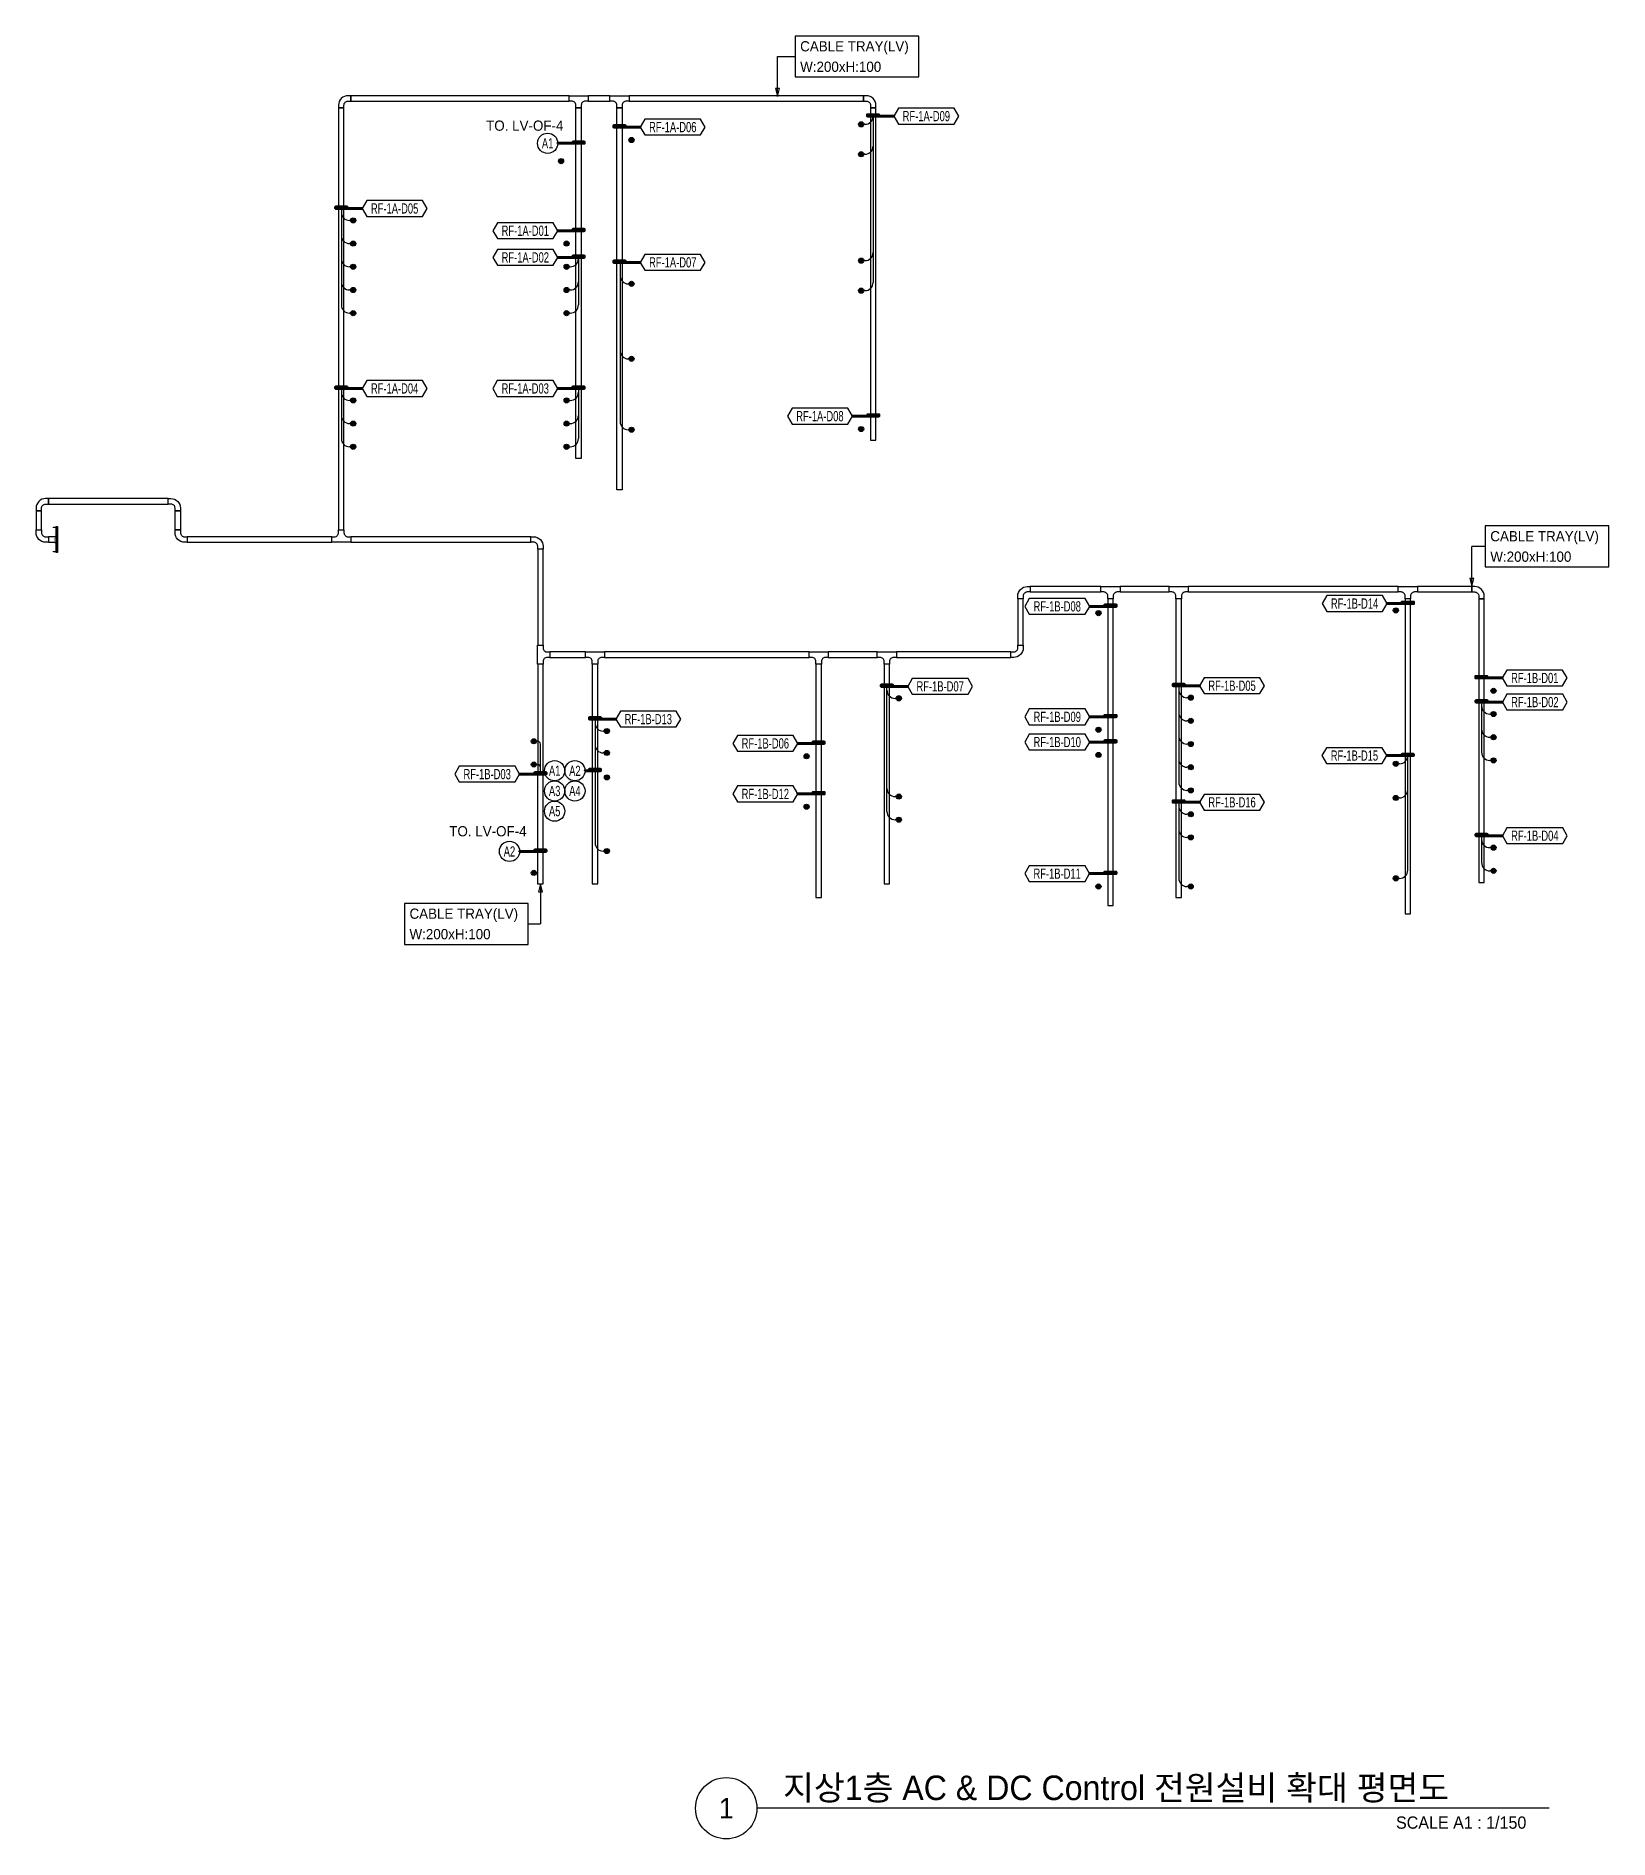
# Model space of a CAD drawing. Header units: millimetres. Extents: x 33052 to 374593, y 4425 to 1197630.
# Drawn here: x 268762 to 326422, y 4425 to 70536 of the extents above; entities that cross this region are included whole.
import ezdxf
from ezdxf.enums import TextEntityAlignment as Align

# ---------------------------------------------------------------- set-up
doc = ezdxf.new("R2010")
doc.units = ezdxf.units.MM
doc.header["$LTSCALE"] = 50
for name, color, linetype in [('-----26 Electrical Cable Tray_CONT', 3, 'Continuous'), ('-----29 Indicator', 1, 'Continuous'), ('-----29 주기', 1, 'Continuous'), ('-----30 Text', 2, 'Continuous'), ('-----41 Drawing Title', 2, 'Continuous'), ('AC CONTROL CABLE', 4, 'Continuous'), ('DC CONTROL CABLE', 1, 'Continuous')]:
    doc.layers.add(name, color=color, linetype=linetype)
doc.styles.add('ELEC', font='')
doc.styles.get('ELEC').set_extended_font_data('Dotum')

msp = doc.modelspace()

# ---------------------------------------------------------------- texts
at = {"layer": '-----26 Electrical Cable Tray_CONT', "style": 'ELEC'}
for s, p in [('CABLE TRAY(LV)', (296773, 70161, 0)), ('W:200xH:100', (296773, 69411, 0)), ('CABLE TRAY(LV)', (322073, 52196, 0)), ('W:200xH:100', (322073, 51446, 0)), ('CABLE TRAY(LV)', (282452, 38354, 0)), ('W:200xH:100', (282452, 37604, 0))]:
    msp.add_text(s, height=375, dxfattribs=at).set_placement(p, align=Align.MIDDLE_LEFT)
at = {"layer": '-----30 Text', "style": 'ELEC'}
for p in [(286678, 67251), (285327, 41377)]:
    msp.add_text('TO. LV-OF-4', height=375, dxfattribs=at).set_placement(p, align=Align.MIDDLE)
at = {"layer": '-----30 Text', "linetype": 'Continuous', "style": 'ELEC', "width": 0.7}
for s, p in [('RF-1A-D09', (301399, 67600)), ('A1', (287516, 66603, 0)), ('RF-1A-D06', (292103, 67198)), ('RF-1A-D05', (281906, 64214, 0)), ('RF-1A-D01', (286697, 63398, 0)), ('RF-1A-D02', (286697, 62420, 0)), ('RF-1A-D07', (292103, 62238)), ('RF-1A-D04', (281906, 57614, 0)), ('RF-1A-D03', (286694, 57614, 0)), ('RF-1A-D08', (297497, 56598)), ('RF-1B-D08', (306197, 49623, 0)), ('RF-1B-D14', (317097, 49728)), ('RF-1B-D01', (323703, 46998)), ('RF-1B-D07', (301906, 46689)), ('RF-1B-D05', (312606, 46714, 0)), ('RF-1B-D02', (323706, 46114)), ('RF-1B-D13', (291206, 45489)), ('RF-1B-D09', (306197, 45573)), ('RF-1B-D06', (295497, 44598)), ('RF-1B-D10', (306197, 44648)), ('RF-1B-D15', (317092, 44150, 0)), ('RF-1B-D03', (285299, 43472)), ('A1', (287773, 43597)), ('A2', (288516, 43597)), ('A3', (287773, 42854)), ('A4', (288516, 42854)), ('RF-1B-D12', (295497, 42748)), ('RF-1B-D16', (312606, 42439, 0)), ('A5', (287773, 42112)), ('RF-1B-D04', (323706, 41214)), ('A2', (286116, 40639)), ('RF-1B-D11', (306195, 39823, 0))]:
    msp.add_text(s, height=375, dxfattribs=at).set_placement(p, align=Align.MIDDLE)
at = {"layer": '-----41 Drawing Title', "color": 2, "style": 'ELEC'}
msp.add_text('지상1층 AC & DC Control 전원설비 확대 평면도', height=900, dxfattribs=at).set_placement((296148, 5850))
at = {"layer": '-----41 Drawing Title', "color": 7, "style": 'ELEC'}
msp.add_text('1', height=750, dxfattribs=at).set_placement((294064, 5550), align=Align.MIDDLE)
at = {"layer": '-----41 Drawing Title', "style": 'ELEC'}
msp.add_text('SCALE A1 : 1/150', height=450, dxfattribs=at).set_placement((323394, 4800), align=Align.RIGHT)
at = {"color": 0, "style": 'ELEC', "width": 0.7}
msp.add_text('LV 트레이 건물용', height=50, rotation=90, dxfattribs=at).set_placement((269446, 52075), align=Align.MIDDLE_CENTER)

# ---------------------------------------------------------------- hatches: boundary and pattern name
at = {"layer": 'AC CONTROL CABLE', "linetype": 'Continuous'}
h = msp.add_hatch(color=256, dxfattribs=at)
edge = h.paths.add_edge_path()
edge.add_arc((288008, 65950), 93.6, 0, 360)
h = msp.add_hatch(color=256, dxfattribs=at)
edge = h.paths.add_edge_path()
edge.add_arc((289690, 43350), 93.6, -90, 270)
h = msp.add_hatch(color=256, dxfattribs=at)
edge = h.paths.add_edge_path()
edge.add_arc((287010, 39850), 93.6, -90, 270)
at = {"layer": 'DC CONTROL CABLE', "linetype": 'Continuous'}
h = msp.add_hatch(color=256, dxfattribs=at)
edge = h.paths.add_edge_path()
edge.add_arc((290590, 66725), 93.6, 180, 540, ccw=False)
h = msp.add_hatch(color=256, dxfattribs=at)
edge = h.paths.add_edge_path()
edge.add_arc((299010, 67300), 93.6, 0, 360)
h = msp.add_hatch(color=256, dxfattribs=at)
edge = h.paths.add_edge_path()
edge.add_arc((299010, 66200), 93.6, 0, 360)
h = msp.add_hatch(color=256, dxfattribs=at)
edge = h.paths.add_edge_path()
edge.add_arc((280390, 63775), 93.6, 180, 540, ccw=False)
h = msp.add_hatch(color=256, dxfattribs=at)
edge = h.paths.add_edge_path()
edge.add_arc((280390, 62925), 93.6, 180, 540, ccw=False)
h = msp.add_hatch(color=256, dxfattribs=at)
edge = h.paths.add_edge_path()
edge.add_arc((288210, 62925), 93.6, 0, 360)
h = msp.add_hatch(color=256, dxfattribs=at)
edge = h.paths.add_edge_path()
edge.add_arc((280390, 62075), 93.6, 180, 540, ccw=False)
h = msp.add_hatch(color=256, dxfattribs=at)
edge = h.paths.add_edge_path()
edge.add_arc((288210, 62075), 93.6, 0, 360)
h = msp.add_hatch(color=256, dxfattribs=at)
edge = h.paths.add_edge_path()
edge.add_arc((299010, 62300), 93.6, 0, 360)
h = msp.add_hatch(color=256, dxfattribs=at)
edge = h.paths.add_edge_path()
edge.add_arc((290590, 61450), 93.6, 0, 360)
h = msp.add_hatch(color=256, dxfattribs=at)
edge = h.paths.add_edge_path()
edge.add_arc((280390, 61225), 93.6, 180, 540, ccw=False)
h = msp.add_hatch(color=256, dxfattribs=at)
edge = h.paths.add_edge_path()
edge.add_arc((288210, 61225), 93.6, 0, 360)
h = msp.add_hatch(color=256, dxfattribs=at)
edge = h.paths.add_edge_path()
edge.add_arc((299010, 61200), 93.6, 0, 360)
h = msp.add_hatch(color=256, dxfattribs=at)
edge = h.paths.add_edge_path()
edge.add_arc((280390, 60375), 93.6, 180, 540, ccw=False)
h = msp.add_hatch(color=256, dxfattribs=at)
edge = h.paths.add_edge_path()
edge.add_arc((288210, 60375), 93.6, 0, 360)
h = msp.add_hatch(color=256, dxfattribs=at)
edge = h.paths.add_edge_path()
edge.add_arc((290590, 58700), 93.6, 0, 360)
h = msp.add_hatch(color=256, dxfattribs=at)
edge = h.paths.add_edge_path()
edge.add_arc((280390, 57175), 93.6, 180, 540, ccw=False)
h = msp.add_hatch(color=256, dxfattribs=at)
edge = h.paths.add_edge_path()
edge.add_arc((288210, 57175), 93.6, 0, 360)
h = msp.add_hatch(color=256, dxfattribs=at)
edge = h.paths.add_edge_path()
edge.add_arc((280390, 56325), 93.6, 180, 540, ccw=False)
h = msp.add_hatch(color=256, dxfattribs=at)
edge = h.paths.add_edge_path()
edge.add_arc((288210, 56325), 93.6, 0, 360)
h = msp.add_hatch(color=256, dxfattribs=at)
edge = h.paths.add_edge_path()
edge.add_arc((299010, 56125), 93.6, 0, 360)
h = msp.add_hatch(color=256, dxfattribs=at)
edge = h.paths.add_edge_path()
edge.add_arc((280390, 55475), 93.6, 180, 540, ccw=False)
h = msp.add_hatch(color=256, dxfattribs=at)
edge = h.paths.add_edge_path()
edge.add_arc((288210, 55475), 93.6, 0, 360)
h = msp.add_hatch(color=256, dxfattribs=at)
edge = h.paths.add_edge_path()
edge.add_arc((290590, 56100), 93.6, 0, 360)
h = msp.add_hatch(color=256, dxfattribs=at)
edge = h.paths.add_edge_path()
edge.add_arc((307710, 49375), 93.6, 0, 360)
h = msp.add_hatch(color=256, dxfattribs=at)
edge = h.paths.add_edge_path()
edge.add_arc((318610, 49475), 93.6, 0, 360)
h = msp.add_hatch(color=256, dxfattribs=at)
edge = h.paths.add_edge_path()
edge.add_arc((300390, 46250), 93.6, 180, 540, ccw=False)
h = msp.add_hatch(color=256, dxfattribs=at)
edge = h.paths.add_edge_path()
edge.add_arc((311090, 46275), 93.6, 180, 540, ccw=False)
h = msp.add_hatch(color=256, dxfattribs=at)
edge = h.paths.add_edge_path()
edge.add_arc((322190, 46525), 93.6, 180, 540, ccw=False)
h = msp.add_hatch(color=256, dxfattribs=at)
edge = h.paths.add_edge_path()
edge.add_arc((322190, 45675), 93.6, 180, 540, ccw=False)
h = msp.add_hatch(color=256, dxfattribs=at)
edge = h.paths.add_edge_path()
edge.add_arc((289690, 45050), 93.6, 180, 540, ccw=False)
h = msp.add_hatch(color=256, dxfattribs=at)
edge = h.paths.add_edge_path()
edge.add_arc((307710, 45100), 93.6, 0, 360)
h = msp.add_hatch(color=256, dxfattribs=at)
edge = h.paths.add_edge_path()
edge.add_arc((311090, 45425), 93.6, 180, 540, ccw=False)
h = msp.add_hatch(color=256, dxfattribs=at)
edge = h.paths.add_edge_path()
edge.add_arc((287010, 44675), 93.6, 0, 360)
h = msp.add_hatch(color=256, dxfattribs=at)
edge = h.paths.add_edge_path()
edge.add_arc((289690, 44250), 93.6, 180, 540, ccw=False)
h = msp.add_hatch(color=256, dxfattribs=at)
edge = h.paths.add_edge_path()
edge.add_arc((311090, 44575), 93.6, 180, 540, ccw=False)
h = msp.add_hatch(color=256, dxfattribs=at)
edge = h.paths.add_edge_path()
edge.add_arc((322190, 44825), 93.6, 180, 540, ccw=False)
h = msp.add_hatch(color=256, dxfattribs=at)
edge = h.paths.add_edge_path()
edge.add_arc((287010, 43825), 93.6, 0, 360)
h = msp.add_hatch(color=256, dxfattribs=at)
edge = h.paths.add_edge_path()
edge.add_arc((297010, 44125), 93.6, 0, 360)
h = msp.add_hatch(color=256, dxfattribs=at)
edge = h.paths.add_edge_path()
edge.add_arc((307710, 44175), 93.6, 0, 360)
h = msp.add_hatch(color=256, dxfattribs=at)
edge = h.paths.add_edge_path()
edge.add_arc((311090, 43725), 93.6, 180, 540, ccw=False)
h = msp.add_hatch(color=256, dxfattribs=at)
edge = h.paths.add_edge_path()
edge.add_arc((318608, 43850), 93.6, 0, 360)
h = msp.add_hatch(color=256, dxfattribs=at)
edge = h.paths.add_edge_path()
edge.add_arc((322190, 43975), 93.6, 180, 540, ccw=False)
h = msp.add_hatch(color=256, dxfattribs=at)
edge = h.paths.add_edge_path()
edge.add_arc((297010, 42275), 93.6, 0, 360)
h = msp.add_hatch(color=256, dxfattribs=at)
edge = h.paths.add_edge_path()
edge.add_arc((300390, 42650), 93.6, 180, 540, ccw=False)
h = msp.add_hatch(color=256, dxfattribs=at)
edge = h.paths.add_edge_path()
edge.add_arc((311090, 42875), 93.6, 180, 540, ccw=False)
h = msp.add_hatch(color=256, dxfattribs=at)
edge = h.paths.add_edge_path()
edge.add_arc((318608, 42600), 93.6, 0, 360)
h = msp.add_hatch(color=256, dxfattribs=at)
edge = h.paths.add_edge_path()
edge.add_arc((300390, 41800), 93.6, 180, 540, ccw=False)
h = msp.add_hatch(color=256, dxfattribs=at)
edge = h.paths.add_edge_path()
edge.add_arc((311090, 42000), 93.6, 180, 540, ccw=False)
h = msp.add_hatch(color=256, dxfattribs=at)
edge = h.paths.add_edge_path()
edge.add_arc((311090, 41150), 93.6, 180, 540, ccw=False)
h = msp.add_hatch(color=256, dxfattribs=at)
edge = h.paths.add_edge_path()
edge.add_arc((289690, 40650), 93.6, 180, 540, ccw=False)
h = msp.add_hatch(color=256, dxfattribs=at)
edge = h.paths.add_edge_path()
edge.add_arc((322190, 40775), 93.6, 180, 540, ccw=False)
h = msp.add_hatch(color=256, dxfattribs=at)
edge = h.paths.add_edge_path()
edge.add_arc((318610, 39650), 93.6, 0, 360)
h = msp.add_hatch(color=256, dxfattribs=at)
edge = h.paths.add_edge_path()
edge.add_arc((322190, 39925), 93.6, 180, 540, ccw=False)
h = msp.add_hatch(color=256, dxfattribs=at)
edge = h.paths.add_edge_path()
edge.add_arc((307708, 39350), 93.6, 0, 360)
h = msp.add_hatch(color=256, dxfattribs=at)
edge = h.paths.add_edge_path()
edge.add_arc((311090, 39350), 93.6, 180, 540, ccw=False)

# ---------------------------------------------------------------- linework, layer by layer
at = {"layer": '-----26 Electrical Cable Tray_CONT', "elevation": 0}
for points in [[(280050, 68000, -0.414214), (280200, 68150), (280300, 68150), (280300, 68350), (280200, 68350, 0.414214), (279850, 68000), (279850, 67900), (280050, 67900)], [(288300, 68150), (288300, 68350), (289000, 68350), (289000, 68150), (288900, 68150, 0.414214), (288750, 68000), (288750, 67900), (288550, 67900), (288550, 68000, 0.414214), (288400, 68150)], [(289800, 68150), (289800, 68350), (290500, 68350), (290500, 68150), (290400, 68150, 0.414214), (290250, 68000), (290250, 67900), (290050, 67900), (290050, 68000, 0.414214), (289900, 68150)], [(299200, 68150, -0.414214), (299350, 68000), (299350, 67900), (299550, 67900), (299550, 68000, 0.414214), (299200, 68350), (299100, 68350), (299100, 68150)], [(305100, 50150, 0.414214), (304950, 50000), (304950, 49900), (304750, 49900), (304750, 50000, -0.414214), (305100, 50350), (305200, 50350), (305200, 50150)], [(307800, 50150), (307800, 50350), (308500, 50350), (308500, 50150), (308400, 50150, 0.414214), (308250, 50000), (308250, 49900), (308050, 49900), (308050, 50000, 0.414214), (307900, 50150)], [(310300, 50150), (310300, 50350), (311000, 50350), (311000, 50150), (310900, 50150, 0.414214), (310750, 50000), (310750, 49900), (310550, 49900), (310550, 50000, 0.414214), (310400, 50150)], [(318700, 50150), (318700, 50350), (319400, 50350), (319400, 50150), (319300, 50150, 0.414214), (319150, 50000), (319150, 49900), (318950, 49900), (318950, 50000, 0.414214), (318800, 50150)], [(321500, 50150, -0.414214), (321650, 50000), (321650, 49900), (321850, 49900), (321850, 50000, 0.414214), (321500, 50350), (321400, 50350), (321400, 50150)], [(288900, 47750), (288900, 47950), (289600, 47950), (289600, 47750), (289500, 47750, 0.414214), (289350, 47600), (289350, 47500), (289150, 47500), (289150, 47600, 0.414214), (289000, 47750)], [(297100, 47750), (297100, 47950), (297800, 47950), (297800, 47750), (297700, 47750, 0.414214), (297550, 47600), (297550, 47500), (297350, 47500), (297350, 47600, 0.414214), (297200, 47750)], [(299600, 47750), (299600, 47950), (300300, 47950), (300300, 47750), (300200, 47750, 0.414214), (300050, 47600), (300050, 47500), (299850, 47500), (299850, 47600, 0.414214), (299700, 47750)], [(304600, 47950, 0.414214), (304750, 48100), (304750, 48200), (304950, 48200), (304950, 48100, -0.414214), (304600, 47750), (304500, 47750), (304500, 47950)]]:
    msp.add_lwpolyline(points, format="xyb", close=True, dxfattribs=at)
for points in [[(288300, 68150), (288300, 68350), (280300, 68350), (280300, 68150)], [(289800, 68150), (289800, 68350), (289000, 68350), (289000, 68150)], [(299100, 68150), (299100, 68350), (290500, 68350), (290500, 68150)], [(279850, 52425), (280050, 52425), (280050, 67900), (279850, 67900)], [(290249, 53900), (290049, 53900), (290050, 67900), (290250, 67900)], [(299350, 55723), (299550, 55723), (299550, 67900), (299350, 67900)], [(287351, 51725), (287151, 51725), (287151, 48200), (287351, 48200)], [(307800, 50150), (307800, 50350), (305200, 50350), (305200, 50150)], [(310300, 50150), (310300, 50350), (308500, 50350), (308500, 50150)], [(318700, 50150), (318700, 50350), (311000, 50350), (311000, 50150)], [(321400, 50150), (321400, 50350), (319400, 50350), (319400, 50150)], [(304750, 48200), (304950, 48200), (304950, 49900), (304750, 49900)], [(308050, 38650), (308250, 38650), (308250, 49900), (308050, 49900)], [(310550, 38950), (310750, 38950), (310750, 49900), (310550, 49900)], [(318950, 38350), (319150, 38350), (319150, 49900), (318950, 49900)], [(321650, 39500), (321850, 39500), (321850, 49900), (321650, 49900)], [(288900, 47750), (288900, 47950), (287600, 47950), (287600, 47750)], [(297100, 47750), (297100, 47950), (289600, 47950), (289600, 47750)], [(299600, 47750), (299600, 47950), (297800, 47950), (297800, 47750)], [(304500, 47750), (304500, 47950), (300300, 47950), (300300, 47750)], [(289150, 39450), (289350, 39450), (289350, 47500), (289150, 47500)], [(297350, 38950), (297550, 38950), (297550, 47500), (297350, 47500)], [(299850, 39450), (300050, 39450), (300050, 47500), (299850, 47500)]]:
    msp.add_lwpolyline(points, close=True, dxfattribs=at)
at = {"layer": '-----26 Electrical Cable Tray_CONT'}
for points in [[(288749, 55050), (288549, 55050), (288550, 67900), (288750, 67900)], [(273606, 53375), (273606, 53575), (269212, 53575), (269212, 53375)], [(268962, 53125), (268762, 53125), (268762, 52425), (268962, 52425)], [(273856, 53125), (274056, 53125), (274056, 52425), (273856, 52425)], [(269500, 51975), (269500, 52175), (269212, 52175), (269212, 51975)], [(279600, 51975), (279600, 52175), (274306, 52175), (274306, 51975)], [(286901, 51975), (286901, 52175), (280300, 52175), (280300, 51975)], [(287150, 39450), (287350, 39450), (287351, 47500), (287151, 47500)]]:
    msp.add_lwpolyline(points, close=True, dxfattribs=at)
for points in [[(268962, 53225, -0.414214), (269112, 53375), (269212, 53375), (269212, 53575), (269112, 53575, 0.414214), (268762, 53225), (268762, 53125), (268962, 53125)], [(273856, 53225, 0.414214), (273706, 53375), (273606, 53375), (273606, 53575), (273706, 53575, -0.414214), (274056, 53225), (274056, 53125), (273856, 53125)], [(268962, 52325, 0.414214), (269112, 52175), (269212, 52175), (269212, 51975), (269112, 51975, -0.414214), (268762, 52325), (268762, 52425), (268962, 52425)], [(274056, 52325, 0.414214), (274206, 52175), (274306, 52175), (274306, 51975), (274206, 51975, -0.414214), (273856, 52325), (273856, 52425), (274056, 52425)], [(280300, 52175), (280300, 51975), (279600, 51975), (279600, 52175), (279700, 52175, 0.414214), (279850, 52325), (279850, 52425), (280050, 52425), (280050, 52325, 0.414214), (280200, 52175)], [(287151, 51825, 0.414214), (287001, 51975), (286901, 51975), (286901, 52175), (287001, 52175, -0.414214), (287351, 51825), (287351, 51725), (287151, 51725)], [(287350, 47500), (287150, 47500), (287150, 48200), (287350, 48200), (287350, 48100, 0.414214), (287500, 47950), (287600, 47950), (287600, 47750), (287500, 47750, 0.414214), (287350, 47600)]]:
    msp.add_lwpolyline(points, format="xyb", close=True, dxfattribs=at)
at = {"layer": '-----29 Indicator', "color": 1}
for p, q in [((321401, 50353), (321401, 51824)), ((321885, 51824), (321401, 51824)), ((321475, 50650), (321325, 50650)), ((321325, 50650), (321400, 50350)), ((321400, 50350), (321475, 50650)), ((287251, 39453, 0), (287176, 39153, 0)), ((287176, 39153, 0), (287326, 39153, 0)), ((287250, 39450, 0), (287250, 37979, 0)), ((287326, 39153, 0), (287251, 39453, 0)), ((286801, 37979, 0), (287250, 37979, 0))]:
    msp.add_line(p, q, dxfattribs=at)
at = {"layer": '-----29 Indicator', "color": 1, "elevation": 0}
for points in [[(296586, 70536), (296586, 69036), (301122, 69036), (301122, 70536)], [(321885, 52571), (321885, 51071), (326422, 51071), (326422, 52571)], [(282264, 38729), (282264, 37229), (286801, 37229), (286801, 38729)]]:
    msp.add_lwpolyline(points, close=True, dxfattribs=at)
msp.add_lwpolyline([(295946, 68315), (296021, 68615), (295871, 68615), (295946, 68315), (295946, 69786), (296586, 69786)], dxfattribs=at)
at = {"layer": '-----29 Indicator', "lineweight": 100, "elevation": 0}
for points in [[(300210, 67600), (300210, 67600), (299239, 67600), (299239, 67653), (299655, 67653), (299655, 67564)], [(290913, 67198), (290913, 67198), (289942, 67198), (289942, 67252), (290358, 67252), (290358, 67163)], [(287887, 66603), (287887, 66603), (288858, 66603), (288858, 66657), (288443, 66657), (288443, 66568)], [(280716, 64214), (280716, 64214), (279745, 64214), (279745, 64268), (280161, 64268), (280161, 64178)], [(287887, 63398), (287887, 63398), (288858, 63398), (288858, 63452), (288442, 63452), (288442, 63363)], [(287887, 62420), (287887, 62420), (288858, 62420), (288858, 62473), (288442, 62473), (288442, 62384)], [(290913, 62238), (290913, 62238), (289942, 62238), (289942, 62291), (290358, 62291), (290358, 62202)], [(280716, 57614), (280716, 57614), (279745, 57614), (279745, 57668), (280161, 57668), (280161, 57578)], [(287884, 57614), (287884, 57614), (288855, 57614), (288855, 57668), (288439, 57668), (288439, 57578)], [(298687, 56598), (298687, 56598), (299658, 56598), (299658, 56652), (299242, 56652), (299242, 56563)], [(307387, 49623), (307387, 49623), (308358, 49623), (308358, 49677), (307942, 49677), (307942, 49588)], [(318287, 49728), (318287, 49728), (319258, 49728), (319258, 49781), (318842, 49781), (318842, 49692)], [(322513, 46998), (322513, 46998), (321542, 46998), (321542, 47052), (321958, 47052), (321958, 46963)], [(300716, 46689), (300716, 46689), (299745, 46689), (299745, 46743), (300161, 46743), (300161, 46653)], [(311416, 46714), (311416, 46714), (310446, 46714), (310446, 46768), (310861, 46768), (310861, 46678)], [(322516, 46114), (322516, 46114), (321545, 46114), (321545, 46168), (321961, 46168), (321961, 46078)], [(290016, 45489), (290016, 45489), (289045, 45489), (289045, 45543), (289461, 45543), (289461, 45453)], [(296687, 44598), (296687, 44598), (297658, 44598), (297658, 44652), (297242, 44652), (297242, 44563)], [(307387, 44648), (307387, 44648), (308358, 44648), (308358, 44702), (307942, 44702), (307942, 44613)], [(288887, 43597), (288887, 43597), (289458, 43597), (289458, 43650), (289042, 43650), (289042, 43561)], [(318282, 44150), (318282, 44150), (319253, 44150), (319253, 44203), (318837, 44203), (318837, 44114)], [(296687, 42748), (296687, 42748), (297658, 42748), (297658, 42802), (297242, 42802), (297242, 42713)], [(311416, 42439), (311416, 42439), (310446, 42439), (310446, 42493), (310861, 42493), (310861, 42403)], [(322516, 41214), (322516, 41214), (321545, 41214), (321545, 41268), (321961, 41268), (321961, 41178)], [(307385, 39823), (307385, 39823), (308356, 39823), (308356, 39877), (307940, 39877), (307940, 39788)]]:
    msp.add_lwpolyline(points, dxfattribs=at)
at = {"layer": '-----29 Indicator', "lineweight": 100}
for points in [[(307387, 45573), (307387, 45573), (308358, 45573), (308358, 45627), (307942, 45627), (307942, 45538)], [(286488, 43472), (286488, 43472), (287459, 43472), (287459, 43526), (287043, 43526), (287043, 43437)], [(286488, 40639), (286488, 40639), (287458, 40639), (287458, 40693), (287043, 40693), (287043, 40604)]]:
    msp.add_lwpolyline(points, dxfattribs=at)
at = {"layer": '-----29 Indicator'}
for centre in [(287516, 66603, 0), (287773, 43597), (288516, 43597), (287773, 42854), (288516, 42854), (287773, 42112), (286116, 40639)]:
    msp.add_circle(centre, 371, dxfattribs=at)
at = {"layer": '-----29 주기', "elevation": 0}
for points in [[(291080, 67487), (290913, 67198), (291080, 66909), (293125, 66909), (293292, 67198), (293125, 67487)], [(300377, 67889), (300210, 67600), (300377, 67311), (302422, 67311), (302589, 67600), (302422, 67889)], [(280883, 64503), (280716, 64214), (280883, 63925), (282929, 63925), (283095, 64214), (282929, 64503)], [(285675, 63687), (285508, 63398), (285675, 63109), (287720, 63109), (287887, 63398), (287720, 63687)], [(285675, 62709), (285508, 62420), (285675, 62131), (287720, 62131), (287887, 62420), (287720, 62709)], [(291080, 62526), (290913, 62238), (291080, 61949), (293125, 61949), (293292, 62238), (293125, 62526)], [(280883, 57903), (280716, 57614), (280883, 57325), (282929, 57325), (283095, 57614), (282929, 57903)], [(285671, 57903), (285505, 57614), (285671, 57325), (287717, 57325), (287884, 57614), (287717, 57903)], [(296475, 56887), (296308, 56598), (296475, 56309), (298520, 56309), (298687, 56598), (298520, 56887)], [(305174, 49912), (305008, 49623), (305174, 49334), (307220, 49334), (307387, 49623), (307220, 49912)], [(316075, 50017), (315908, 49728), (316075, 49439), (318120, 49439), (318287, 49728), (318120, 50017)], [(300883, 46978), (300716, 46689), (300883, 46400), (302929, 46400), (303095, 46689), (302929, 46978)], [(311583, 47003), (311416, 46714), (311583, 46425), (313629, 46425), (313795, 46714), (313629, 47003)], [(322680, 47287), (322513, 46998), (322680, 46709), (324725, 46709), (324892, 46998), (324725, 47287)], [(322683, 46403), (322516, 46114), (322683, 45825), (324729, 45825), (324895, 46114), (324729, 46403)], [(290183, 45778), (290016, 45489), (290183, 45200), (292229, 45200), (292395, 45489), (292229, 45778)], [(294475, 44887), (294308, 44598), (294475, 44309), (296520, 44309), (296687, 44598), (296520, 44887)], [(305174, 44937), (305008, 44648), (305174, 44359), (307220, 44359), (307387, 44648), (307220, 44937)], [(316069, 44439), (315903, 44150), (316069, 43861), (318115, 43861), (318282, 44150), (318115, 44439)], [(294475, 43037), (294308, 42748), (294475, 42459), (296520, 42459), (296687, 42748), (296520, 43037)], [(311583, 42728), (311416, 42439), (311583, 42150), (313629, 42150), (313795, 42439), (313629, 42728)], [(322683, 41503), (322516, 41214), (322683, 40925), (324729, 40925), (324895, 41214), (324729, 41503)], [(305172, 40112), (305006, 39823), (305172, 39534), (307218, 39534), (307385, 39823), (307218, 40112)]]:
    msp.add_lwpolyline(points, close=True, dxfattribs=at)
at = {"layer": '-----29 주기'}
for points in [[(305174, 45862), (305008, 45573), (305174, 45284), (307220, 45284), (307387, 45573), (307220, 45862)], [(284276, 43761), (284109, 43472), (284276, 43184), (286321, 43184), (286488, 43472), (286321, 43761)]]:
    msp.add_lwpolyline(points, close=True, dxfattribs=at)
at = {"layer": '-----41 Drawing Title', "color": 7}
msp.add_line((324236, 5550), (295189, 5550), dxfattribs=at)
msp.add_circle((294064, 5550), 1125, dxfattribs=at)
at = {"color": 0}
for points in [[(269400, 52500), (269400, 52525), (269500, 52525), (269500, 51625), (269400, 51625), (269400, 51650)], [(269500, 52550), (269550, 52550), (269550, 51600), (269500, 51600), (269500, 52550)]]:
    msp.add_lwpolyline(points, dxfattribs=at)
at = {"layer": 'AC CONTROL CABLE', "linetype": 'Continuous', "elevation": 0}
for points in [[(288650, 67659, 0, 202, 0), (288650, 67209, 0, 0, 0), (288650, 66250, 0, 0, -0.414214), (288350, 65950, 0, 0, 0), (288008, 65950, 0, 0, 0)], [(289250, 44208, 0, 202, 0), (289250, 43758, 0, 0, 0), (289250, 43650, 0, 0, 0.414214), (289550, 43350, 0, 0, 0), (289690, 43350, 0, 0, 0)]]:
    msp.add_lwpolyline(points, format="xyseb", dxfattribs=at)
at = {"layer": 'AC CONTROL CABLE', "linetype": 'Continuous'}
msp.add_lwpolyline([(287251, 41422, 0, 202, 0), (287251, 40972, 0, 0, 0), (287251, 40150, 0, 0, -0.414214), (286951, 39850, 0, 0, 0), (287010, 39850, 0, 0, 0)], format="xyseb", dxfattribs=at)
for centre in [(288008, 65950), (289690, 43350, 0), (287010, 39850, 0)]:
    msp.add_circle(centre, 93.8, dxfattribs=at)
at = {"layer": 'DC CONTROL CABLE'}
for p, q in [((299447, 67600), (299447, 61500)), ((279953, 64227), (279953, 60675, 0)), ((280390, 63775), (280253, 63775)), ((280390, 62925), (280253, 62925)), ((290171, 62341), (290171, 56400, 0)), ((280390, 62075), (280253, 62075)), ((280390, 61225), (280253, 61225)), ((290590, 61450), (290471, 61450)), ((280390, 60375), (280253, 60375)), ((290590, 58700, 0), (290471, 58700, 0)), ((279953, 57627), (279953, 55775)), ((288647, 57627), (288647, 55775)), ((280390, 57175), (280253, 57175)), ((288210, 57175), (288347, 57175)), ((280390, 56325), (280253, 56325)), ((288210, 56325), (288347, 56325)), ((290590, 56100, 0), (290471, 56100, 0)), ((280390, 55475), (280253, 55475)), ((288210, 55475), (288347, 55475)), ((299953, 42100, 0), (299953, 46702)), ((310653, 46727, 0), (310653, 43175, 0)), ((300390, 46250), (300253, 46250)), ((311090, 46275, 0), (310953, 46275, 0)), ((321753, 46127), (321753, 44275)), ((322190, 45675), (322053, 45675)), ((289253, 45502), (289253, 40950, 0)), ((289690, 45050), (289553, 45050)), ((311090, 45425, 0), (310953, 45425, 0)), ((287010, 44675, 0), (287151, 44675, 0)), ((287251, 43416), (287251, 44575)), ((311090, 44575, 0), (310953, 44575, 0)), ((322190, 44825), (322053, 44825)), ((287010, 43825, 0), (287151, 43825, 0)), ((289690, 44250), (289553, 44250)), ((311090, 43725, 0), (310953, 43725, 0)), ((319047, 39950, 0), (319045, 44150, 0)), ((322190, 43975), (322053, 43975)), ((300390, 42650), (300253, 42650)), ((310653, 42452, 0), (310653, 39650, 0)), ((311090, 42875, 0), (310953, 42875, 0)), ((300390, 41800), (300253, 41800)), ((311090, 42000, 0), (310953, 42000, 0)), ((311090, 41150, 0), (310953, 41150, 0)), ((321753, 41227), (321753, 40225, 0)), ((289690, 40650), (289553, 40650)), ((322190, 40775), (322053, 40775)), ((322190, 39925), (322053, 39925)), ((311090, 39350, 0), (310953, 39350, 0))]:
    msp.add_line(p, q, dxfattribs=at)
at = {"layer": 'DC CONTROL CABLE', "linetype": 'Continuous'}
for p, q in [((299147, 67300), (299010, 67300, 0)), ((299147, 66200), (299010, 66200, 0)), ((288647, 62375), (288647, 60675)), ((299147, 62300), (299010, 62300, 0)), ((288347, 62075), (288210, 62075, 0)), ((288347, 61225), (288210, 61225, 0)), ((299147, 61200), (299010, 61200, 0)), ((288347, 60375), (288210, 60375, 0)), ((318745, 43850, 0), (318608, 43850, 0)), ((318745, 42600, 0), (318608, 42600)), ((318747, 39650, 0), (318610, 39650))]:
    msp.add_line(p, q, dxfattribs=at)
at = {"layer": 'DC CONTROL CABLE', "linetype": 'Continuous', "elevation": 0}
for points in [[(299447, 68251, 0, 202, 0), (299447, 67801, 0, 0, 0), (299447, 67600, 0, 0, 0)], [(290150, 67886, 0, 202, 0), (290150, 67436, 0, 0, 0), (290150, 67025, 0, 0, 0.414214), (290450, 66725, 0, 0, 0), (290590, 66725, 0, 0, 0)], [(279953, 64879, 0, 202, 0), (279953, 64429, 0, 0, 0), (279953, 64227, 0, 0, 0)], [(288650, 64086, 0, 202, 0), (288650, 63636, 0, 0, 0), (288650, 63225, 0, 0, -0.414214), (288350, 62925, 0, 0, 0), (288210, 62925, 0, 0, 0)], [(288647, 63026, 0, 202, 0), (288647, 62576, 0, 0, 0), (288647, 62375, 0, 0, 0)], [(290171, 62992, 0, 202, 0), (290171, 62542, 0, 0, 0), (290171, 62341, 0, 0, 0)], [(279953, 58279, 0, 202, 0), (279953, 57829, 0, 0, 0), (279953, 57627, 0, 0, 0)], [(288647, 58279, 0, 202, 0), (288647, 57829, 0, 0, 0), (288647, 57627, 0, 0, 0)], [(299450, 57286, 0, 202, 0), (299450, 56836, 0, 0, 0), (299450, 56425, 0, 0, -0.414214), (299150, 56125, 0, 0, 0), (299010, 56125, 0, 0, 0)], [(308150, 50270, 0, 202, 0), (308150, 49820, 0, 0, 0), (308150, 49675, 0, 0, -0.414214), (307850, 49375, 0, 0, 0), (307710, 49375, 0, 0, 0)], [(319050, 50319, 0, 202, 0), (319050, 49869, 0, 0, 0), (319050, 49775, 0, 0, -0.414214), (318750, 49475, 0, 0, 0), (318610, 49475, 0, 0, 0)], [(321750, 47686, 0, 202, 0), (321750, 47236, 0, 0, 0), (321750, 46825, 0, 0, 0.414214), (322050, 46525, 0, 0, 0), (322190, 46525, 0, 0, 0)], [(299953, 47354, 0, 202, 0), (299953, 46904, 0, 0, 0), (299953, 46702, 0, 0, 0)], [(310653, 47379, 0, 202, 0), (310653, 46929, 0, 0, 0), (310653, 46727, 0, 0, 0)], [(308150, 46261, 0, 202, 0), (308150, 45811, 0, 0, 0), (308150, 45400, 0, 0, -0.414214), (307850, 45100, 0, 0, 0), (307710, 45100, 0, 0, 0)], [(321753, 46779, 0, 202, 0), (321753, 46329, 0, 0, 0), (321753, 46127, 0, 0, 0)], [(289253, 46154, 0, 202, 0), (289253, 45704, 0, 0, 0), (289253, 45502, 0, 0, 0)], [(297450, 45286, 0, 202, 0), (297450, 44836, 0, 0, 0), (297450, 44425, 0, 0, -0.414214), (297150, 44125, 0, 0, 0), (297010, 44125, 0, 0, 0)], [(308150, 45336, 0, 202, 0), (308150, 44886, 0, 0, 0), (308150, 44475, 0, 0, -0.414214), (307850, 44175, 0, 0, 0), (307710, 44175, 0, 0, 0)], [(319045, 44801, 0, 202, 0), (319045, 44351, 0, 0, 0), (319045, 44150, 0, 0, 0)], [(297450, 43436, 0, 202, 0), (297450, 42986, 0, 0, 0), (297450, 42575, 0, 0, -0.414214), (297150, 42275, 0, 0, 0), (297010, 42275, 0, 0, 0)], [(310653, 42979, 0, 202, 0), (310653, 42529, 0, 0, 0), (310653, 42452, 0, 0, 0)], [(321753, 41879, 0, 202, 0), (321753, 41429, 0, 0, 0), (321753, 41227, 0, 0, 0)], [(308148, 40511, 0, 202, 0), (308148, 40061, 0, 0, 0), (308148, 39650, 0, 0, -0.414214), (307848, 39350, 0, 0, 0), (307708, 39350, 0, 0, 0)]]:
    msp.add_lwpolyline(points, format="xyseb", dxfattribs=at)
at = {"layer": 'DC CONTROL CABLE', "linetype": 'Continuous'}
msp.add_lwpolyline([(287251, 42765, 0, 202, 0), (287251, 43215, 0, 0, 0), (287251, 43416, 0, 0, 0)], format="xyseb", dxfattribs=at)
for centre in [(290590, 66725), (299010, 67300), (299010, 66200), (280390, 63775), (280390, 62925), (288210, 62925, 0), (280390, 62075), (288210, 62075), (299010, 62300), (290590, 61450), (280390, 61225), (288210, 61225), (299010, 61200), (280390, 60375), (288210, 60375), (290590, 58700, 0), (280390, 57175), (288210, 57175), (280390, 56325), (288210, 56325), (299010, 56125, 0), (280390, 55475), (288210, 55475), (290590, 56100, 0), (307710, 49375), (318610, 49475), (300390, 46250), (311090, 46275, 0), (322190, 46525), (322190, 45675), (289690, 45050), (307710, 45100), (311090, 45425, 0), (287010, 44675, 0), (289690, 44250), (311090, 44575, 0), (322190, 44825), (287010, 43825, 0), (297010, 44125, 0), (307710, 44175), (311090, 43725, 0), (318608, 43850, 0), (322190, 43975), (297010, 42275), (300390, 42650), (311090, 42875, 0), (318608, 42600, 0), (300390, 41800), (311090, 42000, 0), (311090, 41150, 0), (289690, 40650), (322190, 40775), (318610, 39650, 0), (322190, 39925), (307708, 39350, 0), (311090, 39350, 0)]:
    msp.add_circle(centre, 93.8, dxfattribs=at)
for centre in [(299147, 67600), (299147, 66500), (288347, 62375), (299147, 62600), (288347, 61525), (299147, 61500), (288347, 60675), (318745, 44150, 0), (318745, 42900, 0), (318747, 39950, 0)]:
    msp.add_arc(centre, 300, 270, 0, dxfattribs=at)
at = {"layer": 'DC CONTROL CABLE'}
for centre, radius, start, end in [((280253, 64075, 0), 300, 180, 270), ((280253, 63225, 0), 300, 180, 270), ((280253, 62375, 0), 300, 180, 270), ((280253, 61525, 0), 300, 180, 270), ((290471, 61750), 300, 180, 270), ((280253, 60675, 0), 300, 180, 270), ((290471, 59000, 0), 300, 180, 270), ((280253, 57475, 0), 300, 180, 270), ((288347, 57475, 0), 300, 270, 0), ((280253, 56625, 0), 300, 180, 270), ((288347, 56625, 0), 300, 270, 0), ((290471, 56400, 0), 300, 180, 270), ((280253, 55775, 0), 300, 180, 270), ((288347, 55775, 0), 300, 270, 0), ((300253, 46550, 0), 300, 180, 270), ((310953, 46575, 0), 300, 180, 270), ((310953, 45725, 0), 300, 180, 270), ((322053, 45975, 0), 300, 180, 270), ((289553, 45350, 0), 300, 180, 270), ((322053, 45125, 0), 300, 180, 270), ((287151, 44575, 0), 100, 0, 90), ((289553, 44550, 0), 300, 180, 270), ((310953, 44875, 0), 300, 180, 270), ((287151, 43725, 0), 100, 0, 90), ((310953, 44025, 0), 300, 180, 270), ((322053, 44275, 0), 300, 180, 270), ((310953, 43175, 0), 300, 180, 270), ((300253, 42950, 0), 300, 180, 270), ((300253, 42100, 0), 300, 180, 270), ((310953, 42300, 0), 300, 180, 270), ((310953, 41450, 0), 300, 180, 270), ((322053, 41075, 0), 300, 180, 270), ((289553, 40950, 0), 300, 180, 270), ((322053, 40225, 0), 300, 180, 270), ((310953, 39650, 0), 300, 180, 270)]:
    msp.add_arc(centre, radius, start, end, dxfattribs=at)

msp.set_redraw_order([(e.dxf.handle, doc.entitydb.next_handle()) for e in msp.query("TEXT MTEXT ATTDEF DIMENSION ARC_DIMENSION")])  # texts and dimensions are drawn at this point

doc.saveas('drawing.dxf')
